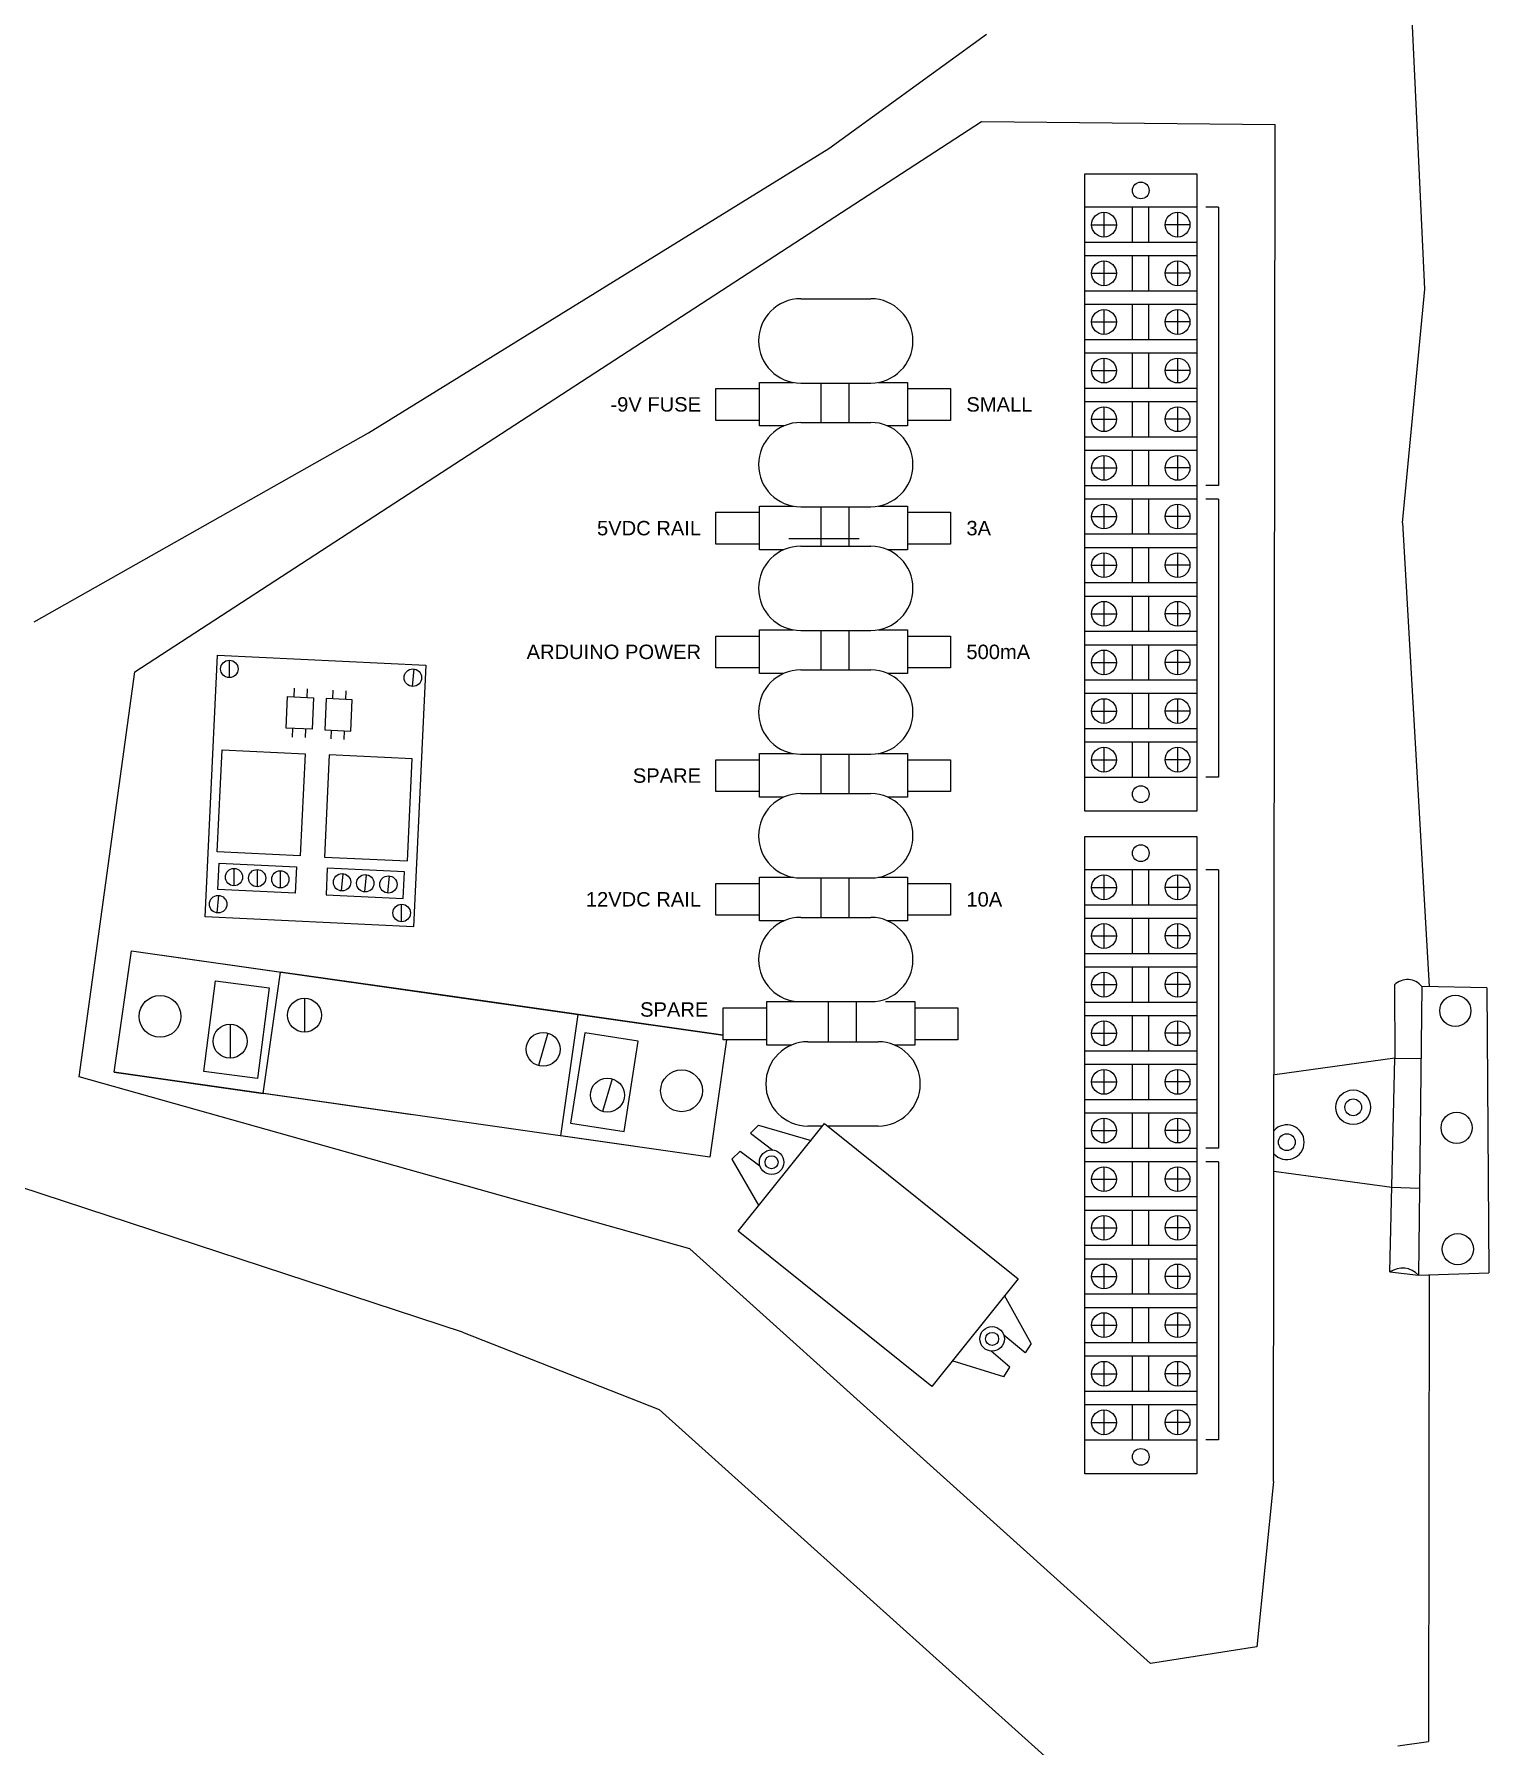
# Model space of a CAD drawing. Header units: inches. Extents: x 0 to 34.8, y -2.3 to 8.
# Drawn here: x 3.23 to 7.57, y 1.55 to 6.67 of the extents above; entities that cross this region are included whole.
import ezdxf
from ezdxf.enums import TextEntityAlignment as Align

# ---------------------------------------------------------------- set-up
doc = ezdxf.new("R2018")
doc.units = ezdxf.units.IN
doc.header["$MEASUREMENT"] = 0
doc.layers.add('DRAWING SHT', color=7, linetype='Continuous')
doc.styles.add('Annotative', font='arial.ttf')
doc.styles.get("Standard").update_dxf_attribs({"font": 'arial.ttf'})

msp = doc.modelspace()

# ---------------------------------------------------------------- texts
for s, width, insert, char_height, attachment_point in [('-9V FUSE', 0.548839, (5.2177, 5.5595), 0.04306, 6), ('SMALL', 0.372908, (6.0104, 5.5595), 0.04306, 4), ('5VDC RAIL', 0.556497, (5.2177, 5.1898), 0.04306, 6), ('3A', 0.372908, (6.0104, 5.1898), 0.04306, 4), ('ARDUINO POWER', 0.587133, (5.2177, 4.8201), 0.043058, 6), ('500mA', 0.372908, (6.0104, 4.8201), 0.04306, 4), ('SPARE', 0.675281, (5.2177, 4.4504), 0.04306, 6), ('12VDC RAIL', 0.675281, (5.2177, 4.0807), 0.04306, 6), ('10A', 0.372908, (6.0104, 4.0807), 0.04306, 4), ('SPARE', 0.675281, (5.2394, 3.7515), 0.04306, 6)]:
    msp.add_mtext_dynamic_manual_height_columns(s, width=width, gutter_width=0.5382, heights=[0], dxfattribs=dict(insert=insert, char_height=char_height, attachment_point=attachment_point))

# ---------------------------------------------------------------- blocks, each defined once
blk = doc.blocks.new('*U6')
for p, q in [((0.1676, 0.0521), (-0.1676, 0.0521)), ((-0.0246, -0.0521), (-0.0246, 0.0521)), ((0.0246, -0.0521), (0.0246, 0.0521)), ((-0.1469, 0.0001), (-0.0729, 0.0001)), ((-0.1099, 0.0371), (-0.1099, -0.0369)), ((0.1469, 0.0001), (0.0729, 0.0001)), ((0.1099, 0.0371), (0.1099, -0.0369)), ((-0.1676, -0.0521), (0.1676, -0.0521))]:
    blk.add_line(p, q)
for centre in [(-0.1099, 0.0001), (0.1099, 0.0001)]:
    blk.add_circle(centre, 0.037)
blk = doc.blocks.new('*U7')
at = {"color": 0, "linetype": 'ByBlock', "lineweight": -2, "transparency": 16777216}
for p in [(0, 1.5985), (0, 1.4532), (0, 1.3079), (0, 1.1626), (0, 1.0173), (0, 0.8719), (0, 0.7266), (0, 0.5813), (0, 0.436), (0, 0.2906), (0, 0.1453), (0, 0)]:
    blk.add_blockref('*U6', p, dxfattribs=at)
blk = doc.blocks.new('*U9')
for p, q in [((0.1676, 0.0521), (-0.1676, 0.0521)), ((-0.0246, -0.0521), (-0.0246, 0.0521)), ((0.0246, -0.0521), (0.0246, 0.0521)), ((-0.1469, 0.0001), (-0.0729, 0.0001)), ((-0.1099, 0.0371), (-0.1099, -0.0369)), ((0.1469, 0.0001), (0.0729, 0.0001)), ((0.1099, 0.0371), (0.1099, -0.0369)), ((-0.1676, -0.0521), (0.1676, -0.0521))]:
    blk.add_line(p, q)
for centre in [(-0.1099, 0.0001), (0.1099, 0.0001)]:
    blk.add_circle(centre, 0.037)
blk = doc.blocks.new('*U8')
at = {"color": 0, "linetype": 'ByBlock', "lineweight": -2, "transparency": 16777216}
for p in [(0, 1.5985), (0, 1.4532), (0, 1.3079), (0, 1.1626), (0, 1.0173), (0, 0.8719), (0, 0.7266), (0, 0.5813), (0, 0.436), (0, 0.2906), (0, 0.1453), (0, 0)]:
    blk.add_blockref('*U9', p, dxfattribs=at)
blk = doc.blocks.new('Fuerth Cole DRAWING SHT')
at = {"layer": 'DRAWING SHT'}
for p, q in [((0, 0.5), (10.5, 0.5)), ((3.25, 0), (3.25, 0.5)), ((8.375, 0), (8.375, 0.5)), ((9.875, 0), (9.875, 0.5)), ((0, 0.25), (3.25, 0.25)), ((2.25, 0), (2.25, 0.25)), ((9.875, 0.25), (8.375, 0.25))]:
    blk.add_line(p, q, dxfattribs=at)
blk.add_lwpolyline([(0, 0), (10.5, 0), (10.5, 8), (0, 8)], close=True, dxfattribs=at)
at = {"layer": 'DRAWING SHT', "char_height": 0.12, "width": 1, "attachment_point": 1, "style": 'Annotative'}
for s, insert in [('TITLE', (3.265, 0.485)), ('CLASS', (2.265, 0.235))]:
    blk.add_mtext(s, dxfattribs=dict(at, insert=insert))
at = {"layer": 'DRAWING SHT', "char_height": 0.12, "width": 1.5, "attachment_point": 1}
for s, insert in [('DATE', (8.39, 0.485)), ('SCALE', (8.39, 0.235))]:
    blk.add_mtext(s, dxfattribs=dict(at, insert=insert))
at = {"layer": 'DRAWING SHT'}
for s, width, heights, insert, char_height, attachment_point in [('ST. CLAIR COLLEGE', 3.25, [0.2465], (1.625, 0.3731), 0.15, 5), ('DRN BY', 2.25, [0.19], (0.0105, 0.235), 0.12, 1)]:
    blk.add_mtext_dynamic_manual_height_columns(s, width=width, gutter_width=1, heights=heights, dxfattribs=dict(at, insert=insert, char_height=char_height, attachment_point=attachment_point))
for tag, p in [('DATE', (9.375, 0.375)), ('DRN_BY', (1.4375, 0.125)), ('CLS', (3.025, 0.125)), ('SCALE', (9.425, 0.125))]:
    blk.add_attdef(tag, text='', height=0.12, dxfattribs=at).set_placement(p, align=Align.MIDDLE_CENTER)
at = {"layer": 'DRAWING SHT', "lineweight": 30, "flags": 104}
blk.add_attdef('TITLE', text='', height=0.12, dxfattribs=at).set_placement((3.875, 0.25), align=Align.MIDDLE_LEFT)

# ---------------------------------------------------------------- linework, layer by layer
for p, q in [((7.3805, 5.904), (7.3201, 7.1856)), ((5.5994, 6.3246), (6.0708, 6.6658)), ((3.5261, 4.7603), (6.0555, 6.4055)), ((6.0555, 6.4055), (6.9327, 6.3965)), ((6.9279, 2.341), (6.9327, 6.3965)), ((4.2243, 5.4746), (5.5994, 6.3246)), ((6.7637, 6.1488), (6.726, 6.1488)), ((6.7637, 6.1488), (6.7637, 5.3179)), ((7.3132, 5.2063), (7.3805, 5.904)), ((5.5153, 5.8755), (5.725, 5.8755)), ((5.5153, 5.6237), (5.725, 5.6237)), ((3.2254, 4.9105), (4.2243, 5.4746)), ((5.5153, 5.5058), (5.725, 5.5058)), ((6.7637, 5.3179), (6.726, 5.3179)), ((6.7637, 5.2769), (6.726, 5.2769)), ((6.7637, 5.2769), (6.7637, 4.446)), ((5.5153, 5.254), (5.725, 5.254)), ((7.3132, 5.2063), (7.3931, 3.8203)), ((5.4804, 5.159), (5.6901, 5.159)), ((5.5153, 5.1361), (5.725, 5.1361)), ((5.5153, 4.8843), (5.725, 4.8843)), ((3.3597, 3.5506), (3.5261, 4.7603)), ((3.8083, 4.7955), (3.8083, 4.7434)), ((4.3591, 4.7692), (4.3542, 4.7173)), ((5.5153, 4.7664), (5.725, 4.7664)), ((4.0016, 4.6857), (4.0028, 4.7115)), ((4.0406, 4.6838), (4.0418, 4.7096)), ((4.1173, 4.6802), (4.1185, 4.7059)), ((4.1563, 4.6783), (4.1575, 4.7041)), ((3.9971, 4.5916), (3.9959, 4.5659)), ((4.0361, 4.5898), (4.0348, 4.564)), ((4.1128, 4.5861), (4.1116, 4.5604)), ((4.1518, 4.5843), (4.1505, 4.5585)), ((5.5153, 4.5146), (5.725, 4.5146)), ((6.7637, 4.446), (6.726, 4.446)), ((5.5153, 4.3967), (5.725, 4.3967)), ((3.8222, 4.1731), (3.8222, 4.1216)), ((3.8914, 4.1701), (3.8914, 4.1185)), ((3.9606, 4.1665), (3.9606, 4.115)), ((4.1476, 4.1575), (4.1427, 4.1063)), ((4.2168, 4.1545), (4.2119, 4.1032)), ((4.286, 4.1509), (4.2811, 4.0997)), ((5.5153, 4.1449), (5.725, 4.1449)), ((6.7637, 4.1688), (6.726, 4.1688)), ((6.7637, 4.1688), (6.7637, 3.3379)), ((3.7723, 4.0404), (3.7773, 4.0924)), ((4.3231, 4.0141), (4.3231, 4.0663)), ((5.5153, 4.027), (5.725, 4.027)), ((3.5164, 3.927), (4.406, 3.8001)), ((3.9094, 3.5008), (3.9612, 3.8635)), ((4.406, 3.8001), (3.9612, 3.8635)), ((4.0329, 3.7853), (4.0329, 3.6839)), ((5.2837, 3.6748), (4.406, 3.8001)), ((4.406, 3.8001), (4.8508, 3.7366)), ((7.2894, 3.8257), (7.29, 3.6063)), ((7.3716, 3.8207), (7.361, 2.9581)), ((7.5658, 3.817), (7.3716, 3.8207)), ((7.5658, 3.817), (7.5711, 2.9653)), ((4.7991, 3.3738), (4.8508, 3.7366)), ((5.5153, 3.7752), (5.725, 3.7752)), ((3.8105, 3.7076), (3.8105, 3.6062)), ((4.7601, 3.6815), (4.7317, 3.5842)), ((5.537, 3.6554), (5.7467, 3.6554)), ((7.29, 3.6063), (6.9321, 3.5567)), ((7.2758, 2.9675), (7.29, 3.6063)), ((7.29, 3.6063), (7.3695, 3.6056)), ((5.1844, 3.0365), (3.3597, 3.5506)), ((4.3542, 3.4373), (3.4646, 3.5642)), ((3.4646, 3.5642), (3.9094, 3.5008)), ((4.9519, 3.5447), (4.9236, 3.4474)), ((4.505, 2.7881), (2.2573, 3.5248)), ((5.3891, 3.4058), (5.3659, 3.3825)), ((5.3659, 3.3825), (5.4319, 3.3319)), ((5.3891, 3.4058), (5.5468, 3.3599)), ((5.537, 3.4037), (5.5809, 3.4037)), ((5.5957, 3.4037), (5.7467, 3.4037)), ((5.2439, 3.3104), (4.7991, 3.3738)), ((5.3101, 3.3047), (5.3344, 3.3289)), ((5.3344, 3.3289), (5.3934, 3.2848)), ((6.7637, 3.3379), (6.726, 3.3379)), ((5.3101, 3.3047), (5.3905, 3.165)), ((6.7637, 3.2968), (6.726, 3.2968)), ((6.7637, 3.2968), (6.7637, 2.466)), ((7.2814, 3.2204), (6.9291, 3.2674)), ((7.3635, 3.2174), (7.2814, 3.2204)), ((6.5601, 1.7976), (5.1844, 3.0365)), ((7.2758, 2.9675), (7.361, 2.9581)), ((7.361, 2.9581), (7.5711, 2.9653)), ((7.3926, 2.9592), (7.3915, 1.5645)), ((6.2036, 2.7535), (6.1244, 2.8973)), ((4.505, 2.7881), (5.0924, 2.557)), ((6.186, 2.7257), (6.1221, 2.7791)), ((6.1405, 2.6832), (6.0845, 2.7312)), ((6.2036, 2.7535), (6.186, 2.7257)), ((6.1222, 2.6543), (5.9683, 2.7022)), ((6.1222, 2.6543), (6.1405, 2.6832)), ((7.08, 0.7699), (5.0924, 2.557)), ((6.7637, 2.466), (6.726, 2.466)), ((6.9279, 2.341), (6.8785, 1.847)), ((6.8785, 1.847), (6.5601, 1.7976)), ((7.2998, 1.5518), (7.3915, 1.5645))]:
    msp.add_line(p, q)
for points in [[(6.3638, 6.2491), (6.6991, 6.2491), (6.6991, 4.3441), (6.3638, 4.3441)], [(3.7732, 4.8107), (4.3955, 4.781), (4.3582, 3.999), (3.7359, 4.0287)], [(3.9821, 4.6866), (4.06, 4.6829), (4.0555, 4.5889), (3.9777, 4.5926)], [(4.1757, 4.6774), (4.0978, 4.6811), (4.0933, 4.5871), (4.1712, 4.5833)], [(3.787, 4.5277), (4.035, 4.5158), (4.0204, 4.2108), (3.7724, 4.2227)], [(4.3549, 4.5006), (4.1069, 4.5124), (4.0923, 4.2074), (4.3403, 4.1955)], [(6.3638, 4.2691), (6.6991, 4.2691), (6.6991, 2.3641), (6.3638, 2.3641)], [(3.7781, 4.1895), (4.0086, 4.1785), (4.0048, 4.0991), (3.7743, 4.1101)], [(4.3315, 4.1631), (4.101, 4.1741), (4.0972, 4.0947), (4.3277, 4.0837)], [(3.7668, 3.8374), (3.927, 3.8169), (3.8922, 3.5456), (3.732, 3.5661)], [(5.0302, 3.6572), (4.8706, 3.6822), (4.8281, 3.412), (4.9877, 3.3869)], [(5.5867, 3.4109), (6.1654, 2.9473), (5.9076, 2.6255), (5.3289, 3.089)]]:
    msp.add_lwpolyline(points, close=True)
for points in [[(5.4652, 5.4954), (5.3922, 5.4954), (5.3922, 5.6256), (5.4935, 5.6256)], [(5.7467, 5.6256), (5.8348, 5.6256), (5.8348, 5.4954), (5.775, 5.4954)], [(5.3922, 5.5119), (5.2619, 5.5119), (5.2619, 5.607), (5.3922, 5.607)], [(5.5763, 5.5058), (5.5763, 5.6237)], [(5.659, 5.6237), (5.659, 5.5058)], [(5.8348, 5.607), (5.963, 5.607), (5.963, 5.5119), (5.8348, 5.5119)], [(5.3922, 5.1422), (5.2619, 5.1422), (5.2619, 5.2373), (5.3922, 5.2373)], [(5.4652, 5.1257), (5.3922, 5.1257), (5.3922, 5.2559), (5.4935, 5.2559)], [(5.5763, 5.1361), (5.5763, 5.254)], [(5.659, 5.254), (5.659, 5.1361)], [(5.7467, 5.2559), (5.8348, 5.2559), (5.8348, 5.1257), (5.775, 5.1257)], [(5.8348, 5.2373), (5.963, 5.2373), (5.963, 5.1422), (5.8348, 5.1422)], [(5.3922, 4.7726), (5.2619, 4.7726), (5.2619, 4.8676), (5.3922, 4.8676)], [(5.4652, 4.756), (5.3922, 4.756), (5.3922, 4.8862), (5.4935, 4.8862)], [(5.5763, 4.7664), (5.5763, 4.8843)], [(5.659, 4.8843), (5.659, 4.7664)], [(5.7467, 4.8862), (5.8348, 4.8862), (5.8348, 4.756), (5.775, 4.756)], [(5.8348, 4.8676), (5.963, 4.8676), (5.963, 4.7726), (5.8348, 4.7726)], [(5.4652, 4.3863), (5.3922, 4.3863), (5.3922, 4.5165), (5.4935, 4.5165)], [(5.5763, 4.3967), (5.5763, 4.5146)], [(5.659, 4.5146), (5.659, 4.3967)], [(5.7467, 4.5165), (5.8348, 4.5165), (5.8348, 4.3863), (5.775, 4.3863)], [(5.3922, 4.4029), (5.2619, 4.4029), (5.2619, 4.4979), (5.3922, 4.4979)], [(5.8348, 4.4979), (5.963, 4.4979), (5.963, 4.4029), (5.8348, 4.4029)], [(5.4652, 4.0166), (5.3922, 4.0166), (5.3922, 4.1468), (5.4935, 4.1468)], [(5.5763, 4.027), (5.5763, 4.1449)], [(5.659, 4.1449), (5.659, 4.027)], [(5.7467, 4.1468), (5.8348, 4.1468), (5.8348, 4.0166), (5.775, 4.0166)], [(5.3922, 4.0332), (5.2619, 4.0332), (5.2619, 4.1282), (5.3922, 4.1282)], [(5.8348, 4.1282), (5.963, 4.1282), (5.963, 4.0332), (5.8348, 4.0332)], [(5.294, 3.6616), (5.2439, 3.3104), (3.4646, 3.5642), (3.5164, 3.927), (5.2837, 3.6748)], [(5.4139, 3.6616), (5.2837, 3.6616), (5.2837, 3.7566), (5.4139, 3.7566)], [(5.4869, 3.645), (5.4139, 3.645), (5.4139, 3.7752), (5.5153, 3.7752)], [(5.598, 3.6554), (5.598, 3.7734)], [(5.6807, 3.7734), (5.6807, 3.6554)], [(5.7684, 3.7752), (5.8565, 3.7752), (5.8565, 3.645), (5.7968, 3.645)], [(5.8565, 3.7566), (5.9847, 3.7566), (5.9847, 3.6616), (5.8565, 3.6616)]]:
    msp.add_lwpolyline(points)
for centre, radius in [((6.5314, 6.199), 0.025), ((3.8083, 4.7694), 0.0261), ((4.3566, 4.7433), 0.0261), ((6.5314, 4.3951), 0.025), ((6.5314, 4.2189), 0.025), ((3.8222, 4.1473), 0.0258), ((3.8914, 4.1443), 0.0258), ((3.9606, 4.1407), 0.0258), ((4.1451, 4.1319), 0.0258), ((4.2144, 4.1289), 0.0258), ((4.2836, 4.1253), 0.0258), ((3.7748, 4.0664), 0.0261), ((4.3231, 4.0402), 0.0261), ((3.6013, 3.7313), 0.0624), ((4.0329, 3.7346), 0.0507), ((7.4713, 3.7479), 0.0466), ((3.8105, 3.6569), 0.0507), ((4.7459, 3.6328), 0.0507), ((4.9378, 3.496), 0.0507), ((5.1594, 3.5089), 0.0624), ((7.1661, 3.4595), 0.0518), ((7.1661, 3.4595), 0.025), ((7.4751, 3.3984), 0.0466), ((6.9678, 3.3553), 0.025), ((5.4284, 3.2955), 0.0366), ((5.4284, 3.2955), 0.0194), ((7.4786, 3.0357), 0.0466), ((6.0873, 2.7677), 0.0366), ((6.0873, 2.7677), 0.0194), ((6.5314, 2.415), 0.025)]:
    msp.add_circle(centre, radius)
for centre, radius, start, end in [((5.5153, 5.7496), 0.1259, 90, 270), ((5.725, 5.7496), 0.1259, 270, 90), ((5.5153, 5.3799), 0.1259, 90, 270), ((5.725, 5.3799), 0.1259, 270, 90), ((5.5153, 5.0102), 0.1259, 90, 270), ((5.725, 5.0102), 0.1259, 270, 90), ((5.5153, 4.6405), 0.1259, 90, 270), ((5.725, 4.6405), 0.1259, 270, 90), ((5.5153, 4.2708), 0.1259, 90, 270), ((5.725, 4.2708), 0.1259, 270, 90), ((5.5153, 3.9011), 0.1259, 90, 270), ((5.725, 3.9011), 0.1259, 270, 90), ((7.3282, 3.7848), 0.0563, 39.5957, 133.4748), ((5.537, 3.5295), 0.1259, 90, 270), ((5.7467, 3.5295), 0.1259, 270, 90), ((6.9678, 3.3553), 0.0518, 221.4719, 138.4008), ((7.313, 2.914), 0.0651, 42.5994, 124.8254)]:
    msp.add_arc(centre, radius, start, end)

# ---------------------------------------------------------------- block references
ref = msp.add_blockref('Fuerth Cole DRAWING SHT', (0, 0))
ref.add_attrib('DRN_BY', 'C.C.F', dxfattribs={"layer": 'DRAWING SHT', "height": 0.12}).set_placement((1.4375, 0.125), align=Align.MIDDLE_CENTER)
ref.add_attrib('CLS', '001', dxfattribs={"layer": 'DRAWING SHT', "height": 0.12}).set_placement((3.025, 0.125), align=Align.MIDDLE_CENTER)
ref.add_attrib('DATE', "MAR'20", dxfattribs={"layer": 'DRAWING SHT', "height": 0.12}).set_placement((9.375, 0.375), align=Align.MIDDLE_CENTER)
ref.add_attrib('SCALE', 'FULL', dxfattribs={"layer": 'DRAWING SHT', "height": 0.12}).set_placement((9.425, 0.125), align=Align.MIDDLE_CENTER)
lines = msp.add_mtext('RH PANEL LAYOUT', dxfattribs={"layer": 'DRAWING SHT', "insert": (3.875, 0.25), "char_height": 2.5, "attachment_point": 1})
ref.add_attrib('TITLE', '', (3.875, 0.25), dxfattribs={"flags": 104}).embed_mtext(lines)
for name, p in [('*U7', (6.5314, 4.4981)), ('*U8', (6.5314, 2.5181))]:
    msp.add_blockref(name, p)

msp.set_redraw_order([(e.dxf.handle, doc.entitydb.next_handle()) for e in msp.query("TEXT MTEXT ATTDEF DIMENSION ARC_DIMENSION")])  # texts and dimensions are drawn at this point

doc.saveas('drawing.dxf')
